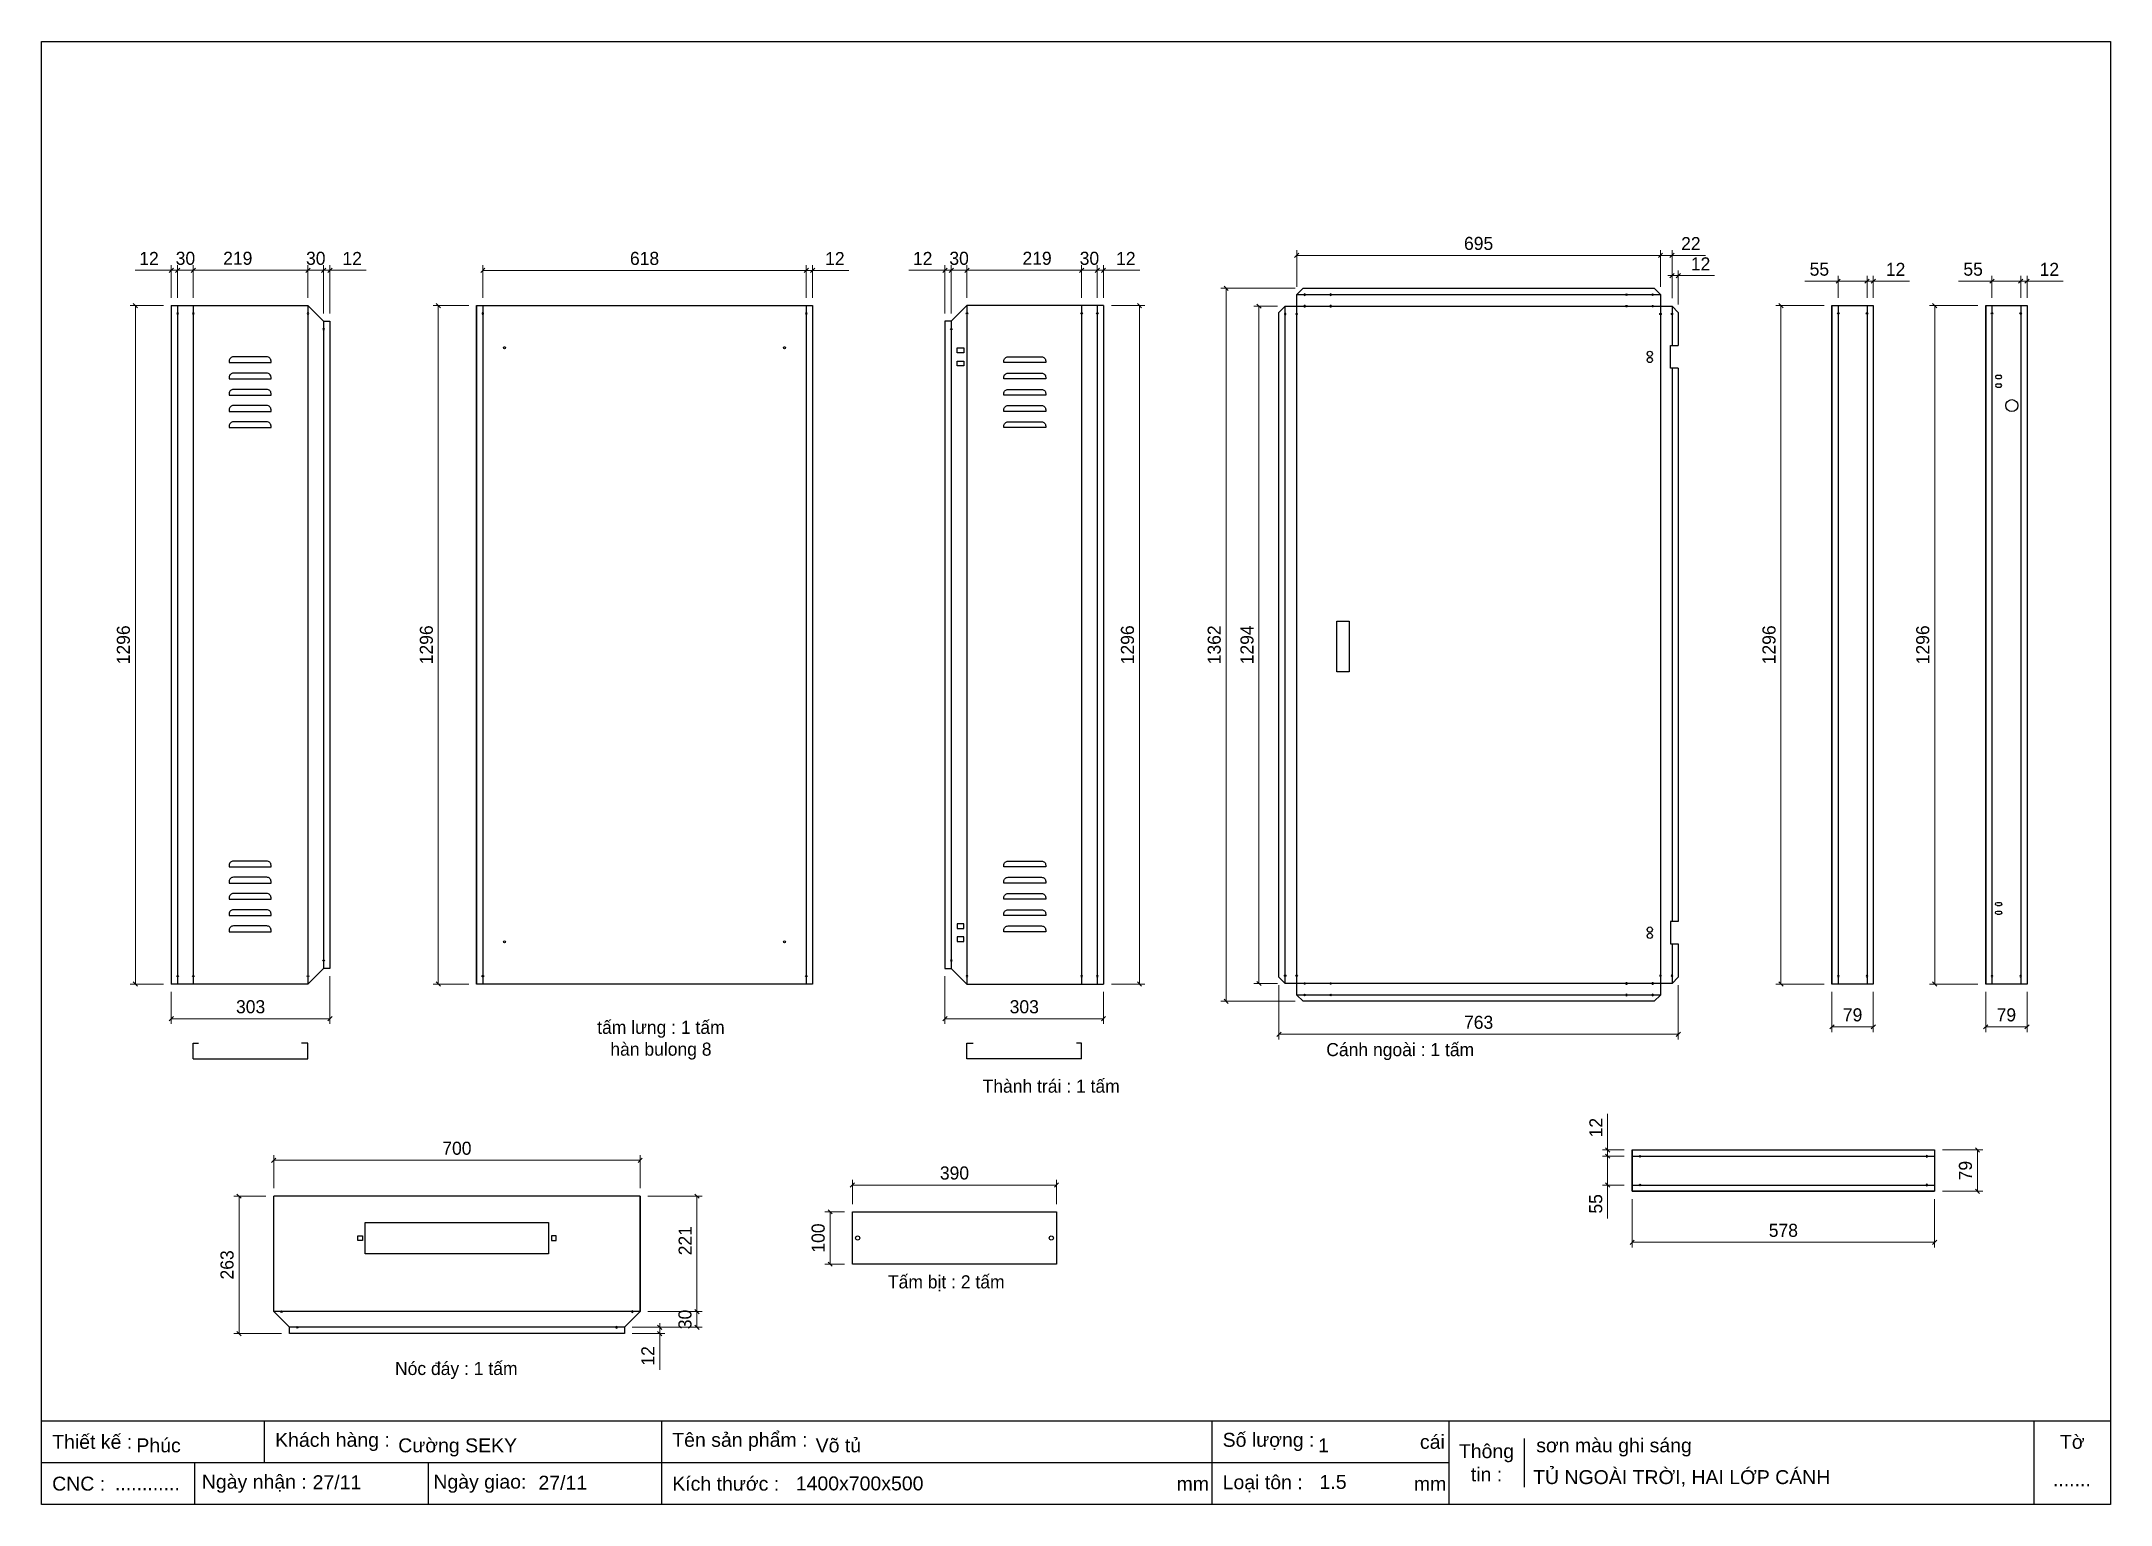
# Model space of a CAD drawing. Header units: millimetres. Extents: x 0 to 3953, y 0 to 2795.
import ezdxf

# ---------------------------------------------------------------- set-up
doc = ezdxf.new("R2010")
doc.units = ezdxf.units.MM
doc.layers.add('CNC', color=7, linetype='Continuous')
doc.layers.add('DIM', color=253, linetype='Continuous')
doc.styles.add('Arial', font='arial.ttf')
doc.dimstyles.new('Dim-25', dxfattribs={"dimtxt": 25, "dimasz": 8, "dimexe": 10, "dimexo": 15, "dimgap": 10, "dimtad": 1, "dimdec": 0, "dimtxsty": 'Standard', "dimblk": 'OBLIQUE', "dimcen": 10, "dimclrd": 5, "dimclre": 5, "dimclrt": 3, "dimazin": 3, "dimtfac": 1, "dimtdec": 0, "dimtmove": 0, "dimatfit": 3, "dimldrblk": 'OBLIQUE', "dimlwd": 9, "dimlwe": 9})

msp = doc.modelspace()

# ---------------------------------------------------------------- texts
at = {"color": 2, "char_height": 25, "attachment_point": 5}
for s, insert, width in [('tấm lưng : 1 tấm \\Phàn bulong 8', (1183.6, 887.1), 1072), ('Cánh ngoài : 1 tấm', (2595.9, 865.4), 1270), ('Thành trái : 1 tấm', (1929.1, 799.2), 921), ('Tấm bịt : 2 tấm', (1728.7, 422.8), 921), ('Nóc đáy : 1 tấm', (792.6, 256.3), 922)]:
    msp.add_mtext(s, dxfattribs=dict(at, insert=insert, width=width))

# ---------------------------------------------------------------- blocks, each defined once
blk = doc.blocks.new('*D1')
at = {"color": 0, "linetype": 'ByBlock', "lineweight": -2}
for p, q in [((294.2, 2361.8), (286.2, 2353.8)), ((505.2, 2353.8), (513.2, 2361.8))]:
    blk.add_line(p, q, dxfattribs=at)
at = {"layer": 'Defpoints', "color": 0, "transparency": 16777216}
for p in [(509.2, 2357.8), (290.2, 2290.4), (509.2, 2290.4)]:
    blk.add_point(p, dxfattribs=at)
at = {"layer": 'DIM', "color": 5, "lineweight": 9, "transparency": 16777216}
for p, q in [((290.2, 2305.4), (290.2, 2367.8)), ((290.2, 2357.8), (509.2, 2357.8)), ((509.2, 2305.4), (509.2, 2367.8))]:
    blk.add_line(p, q, dxfattribs=at)
at = {"layer": 'DIM', "color": 3, "transparency": 16777216, "insert": (375.2, 2380.6), "char_height": 25, "attachment_point": 5}
blk.add_mtext('219', dxfattribs=at)
blk = doc.blocks.new('_Oblique')
at = {"color": 0, "linetype": 'ByBlock', "lineweight": -2}
blk.add_line((-0.5, -0.5), (0.5, 0.5), dxfattribs=at)
blk = doc.blocks.new('*D2')
at = {"color": 0, "linetype": 'ByBlock', "lineweight": -2}
for p, q in [((513.2, 2361.8), (505.2, 2353.8)), ((535.2, 2353.8), (543.2, 2361.8))]:
    blk.add_line(p, q, dxfattribs=at)
at = {"layer": 'Defpoints', "color": 0, "transparency": 16777216}
for p in [(539.2, 2357.8), (509.2, 2290.4), (539.2, 2260.4)]:
    blk.add_point(p, dxfattribs=at)
at = {"layer": 'DIM', "color": 5, "lineweight": 9, "transparency": 16777216}
for p, q in [((509.2, 2305.4), (509.2, 2367.8)), ((509.2, 2357.8), (539.2, 2357.8)), ((539.2, 2275.4), (539.2, 2367.8))]:
    blk.add_line(p, q, dxfattribs=at)
at = {"layer": 'DIM', "color": 3, "transparency": 16777216, "insert": (524.2, 2380.6), "char_height": 25, "attachment_point": 5}
blk.add_mtext('30', dxfattribs=at)
blk = doc.blocks.new('*D3')
at = {"color": 0, "linetype": 'ByBlock', "lineweight": -2}
for p, q in [((535.2, 2353.8), (543.2, 2361.8)), ((555.2, 2361.8), (547.2, 2353.8))]:
    blk.add_line(p, q, dxfattribs=at)
at = {"layer": 'Defpoints', "color": 0, "transparency": 16777216}
for p in [(551.2, 2357.8), (539.2, 2260.4), (551.2, 2260.4)]:
    blk.add_point(p, dxfattribs=at)
at = {"layer": 'DIM', "color": 5, "lineweight": 9, "transparency": 16777216}
for p, q in [((539.2, 2357.8), (531.2, 2357.8)), ((539.2, 2275.4), (539.2, 2367.8)), ((539.2, 2357.8), (551.2, 2357.8)), ((551.2, 2275.4), (551.2, 2367.8)), ((551.2, 2357.8), (620.4, 2357.8))]:
    blk.add_line(p, q, dxfattribs=at)
at = {"layer": 'DIM', "color": 3, "transparency": 16777216, "insert": (593.8, 2380.4), "char_height": 25, "attachment_point": 5}
blk.add_mtext('12', dxfattribs=at)
blk = doc.blocks.new('*D4')
at = {"color": 0, "linetype": 'ByBlock', "lineweight": -2}
for p, q in [((252.2, 932.2), (244.2, 924.2)), ((547.2, 924.2), (555.2, 932.2))]:
    blk.add_line(p, q, dxfattribs=at)
at = {"layer": 'Defpoints', "color": 0, "transparency": 16777216}
for p in [(248.2, 994.4), (551.2, 1024.4), (551.2, 928.2)]:
    blk.add_point(p, dxfattribs=at)
at = {"layer": 'DIM', "color": 5, "lineweight": 9, "transparency": 16777216}
for p, q in [((551.2, 1009.4), (551.2, 918.2)), ((248.2, 979.4), (248.2, 918.2)), ((248.2, 928.2), (551.2, 928.2))]:
    blk.add_line(p, q, dxfattribs=at)
at = {"layer": 'DIM', "color": 3, "transparency": 16777216, "insert": (399.7, 950.9), "char_height": 25, "attachment_point": 5}
blk.add_mtext('303', dxfattribs=at)
blk = doc.blocks.new('*D5')
at = {"color": 0, "linetype": 'ByBlock', "lineweight": -2}
for p, q in [((264.2, 2361.8), (256.2, 2353.8)), ((286.2, 2353.8), (294.2, 2361.8))]:
    blk.add_line(p, q, dxfattribs=at)
at = {"layer": 'Defpoints', "color": 0, "transparency": 16777216}
for p in [(260.2, 2357.8), (260.2, 2290.4), (290.2, 2290.4)]:
    blk.add_point(p, dxfattribs=at)
at = {"layer": 'DIM', "color": 5, "lineweight": 9, "transparency": 16777216}
for p, q in [((260.2, 2305.4), (260.2, 2367.8)), ((290.2, 2357.8), (260.2, 2357.8)), ((290.2, 2305.4), (290.2, 2367.8))]:
    blk.add_line(p, q, dxfattribs=at)
at = {"layer": 'DIM', "color": 3, "transparency": 16777216, "insert": (275.2, 2380.6), "char_height": 25, "attachment_point": 5}
blk.add_mtext('30', dxfattribs=at)
blk = doc.blocks.new('*D6')
at = {"color": 0, "linetype": 'ByBlock', "lineweight": -2}
for p, q in [((244.2, 2353.8), (252.2, 2361.8)), ((264.2, 2361.8), (256.2, 2353.8))]:
    blk.add_line(p, q, dxfattribs=at)
at = {"layer": 'Defpoints', "color": 0, "transparency": 16777216}
for p in [(248.2, 2357.8), (248.2, 2290.4), (260.2, 2290.4)]:
    blk.add_point(p, dxfattribs=at)
at = {"layer": 'DIM', "color": 5, "lineweight": 9, "transparency": 16777216}
for p, q in [((248.2, 2357.8), (179, 2357.8)), ((248.2, 2305.4), (248.2, 2367.8)), ((260.2, 2357.8), (248.2, 2357.8)), ((260.2, 2305.4), (260.2, 2367.8)), ((260.2, 2357.8), (268.2, 2357.8))]:
    blk.add_line(p, q, dxfattribs=at)
at = {"layer": 'DIM', "color": 3, "transparency": 16777216, "insert": (205.6, 2380.4), "char_height": 25, "attachment_point": 5}
blk.add_mtext('12', dxfattribs=at)
blk = doc.blocks.new('f3daunguoc')
at = {"layer": 'CNC', "color": 2, "lineweight": -3}
blk.add_circle((0, 0), 1.5, dxfattribs=at)
blk = doc.blocks.new('*D7')
at = {"color": 0, "linetype": 'ByBlock', "lineweight": -2}
for p, q in [((183.6, 2286.4), (175.6, 2294.4)), ((175.6, 998.4), (183.6, 990.4))]:
    blk.add_line(p, q, dxfattribs=at)
at = {"layer": 'Defpoints', "color": 0, "ltscale": 3, "transparency": 16777216}
for p in [(248.2, 2290.4), (179.6, 994.4), (248.2, 994.4)]:
    blk.add_point(p, dxfattribs=at)
at = {"layer": 'DIM', "color": 5, "lineweight": 9, "ltscale": 3, "transparency": 16777216}
for p, q in [((233.2, 2290.4), (169.6, 2290.4)), ((179.6, 2290.4), (179.6, 994.4)), ((233.2, 994.4), (169.6, 994.4))]:
    blk.add_line(p, q, dxfattribs=at)
at = {"layer": 'DIM', "color": 3, "ltscale": 3, "transparency": 16777216, "insert": (156.8, 1642.4), "char_height": 25, "attachment_point": 5, "rotation": 90}
blk.add_mtext('1296', dxfattribs=at)
blk = doc.blocks.new('*D8')
at = {"color": 0, "linetype": 'ByBlock', "lineweight": -2}
for p, q in [((847.3, 2361.6), (839.3, 2353.6)), ((1457.3, 2353.6), (1465.3, 2361.6))]:
    blk.add_line(p, q, dxfattribs=at)
at = {"layer": 'Defpoints', "color": 0, "ltscale": 3, "transparency": 16777216}
for p in [(1461.3, 2357.6), (843.3, 2290.4), (1461.3, 2290.4)]:
    blk.add_point(p, dxfattribs=at)
at = {"layer": 'DIM', "color": 5, "lineweight": 9, "ltscale": 3, "transparency": 16777216}
for p, q in [((843.3, 2305.4), (843.3, 2367.6)), ((843.3, 2357.6), (1461.3, 2357.6)), ((1461.3, 2305.4), (1461.3, 2367.6))]:
    blk.add_line(p, q, dxfattribs=at)
at = {"layer": 'DIM', "color": 3, "ltscale": 3, "transparency": 16777216, "insert": (1152.3, 2380.4), "char_height": 25, "attachment_point": 5}
blk.add_mtext('618', dxfattribs=at)
blk = doc.blocks.new('*D9')
at = {"color": 0, "linetype": 'ByBlock', "lineweight": -2}
for p, q in [((1457.3, 2353.6), (1465.3, 2361.6)), ((1477.3, 2361.6), (1469.3, 2353.6))]:
    blk.add_line(p, q, dxfattribs=at)
at = {"layer": 'Defpoints', "color": 0, "ltscale": 3, "transparency": 16777216}
for p in [(1473.3, 2357.6), (1461.3, 2290.4), (1473.3, 2290.4)]:
    blk.add_point(p, dxfattribs=at)
at = {"layer": 'DIM', "color": 5, "lineweight": 9, "ltscale": 3, "transparency": 16777216}
for p, q in [((1461.3, 2357.6), (1453.3, 2357.6)), ((1461.3, 2305.4), (1461.3, 2367.6)), ((1461.3, 2357.6), (1473.3, 2357.6)), ((1473.3, 2305.4), (1473.3, 2367.6)), ((1473.3, 2357.6), (1542.5, 2357.6))]:
    blk.add_line(p, q, dxfattribs=at)
at = {"layer": 'DIM', "color": 3, "ltscale": 3, "transparency": 16777216, "insert": (1515.9, 2380.2), "char_height": 25, "attachment_point": 5}
blk.add_mtext('12', dxfattribs=at)
blk = doc.blocks.new('*D10')
at = {"color": 0, "linetype": 'ByBlock', "lineweight": -2}
for p, q in [((762.3, 2286.4), (754.3, 2294.4)), ((754.3, 998.4), (762.3, 990.4))]:
    blk.add_line(p, q, dxfattribs=at)
at = {"layer": 'Defpoints', "color": 0, "ltscale": 3, "transparency": 16777216}
for p in [(831.3, 2290.4), (758.3, 994.4), (831.3, 994.4)]:
    blk.add_point(p, dxfattribs=at)
at = {"layer": 'DIM', "color": 5, "lineweight": 9, "ltscale": 3, "transparency": 16777216}
for p, q in [((816.3, 2290.4), (748.3, 2290.4)), ((758.3, 2290.4), (758.3, 994.4)), ((816.3, 994.4), (748.3, 994.4))]:
    blk.add_line(p, q, dxfattribs=at)
at = {"layer": 'DIM', "color": 3, "ltscale": 3, "transparency": 16777216, "insert": (735.6, 1642.4), "char_height": 25, "attachment_point": 5, "rotation": 90}
blk.add_mtext('1296', dxfattribs=at)
blk = doc.blocks.new('*D11')
at = {"color": 0, "linetype": 'ByBlock', "lineweight": -2}
for p, q in [((1772.2, 2361.8), (1764.2, 2353.8)), ((1983.2, 2353.8), (1991.2, 2361.8))]:
    blk.add_line(p, q, dxfattribs=at)
at = {"layer": 'Defpoints', "color": 0, "transparency": 16777216}
for p in [(1768.2, 2357.8), (1768.2, 2290.4), (1987.2, 2290.4)]:
    blk.add_point(p, dxfattribs=at)
at = {"layer": 'DIM', "color": 5, "lineweight": 9, "transparency": 16777216}
for p, q in [((1768.2, 2305.4), (1768.2, 2367.8)), ((1987.2, 2357.8), (1768.2, 2357.8)), ((1987.2, 2305.4), (1987.2, 2367.8))]:
    blk.add_line(p, q, dxfattribs=at)
at = {"layer": 'DIM', "color": 3, "transparency": 16777216, "insert": (1902.2, 2380.6), "char_height": 25, "attachment_point": 5}
blk.add_mtext('219', dxfattribs=at)
blk = doc.blocks.new('*D12')
at = {"color": 0, "linetype": 'ByBlock', "lineweight": -2}
for p, q in [((1742.2, 2361.8), (1734.2, 2353.8)), ((1764.2, 2353.8), (1772.2, 2361.8))]:
    blk.add_line(p, q, dxfattribs=at)
at = {"layer": 'Defpoints', "color": 0, "transparency": 16777216}
for p in [(1738.2, 2357.8), (1738.2, 2260.4), (1768.2, 2290.4)]:
    blk.add_point(p, dxfattribs=at)
at = {"layer": 'DIM', "color": 5, "lineweight": 9, "transparency": 16777216}
for p, q in [((1738.2, 2275.4), (1738.2, 2367.8)), ((1768.2, 2357.8), (1738.2, 2357.8)), ((1768.2, 2305.4), (1768.2, 2367.8))]:
    blk.add_line(p, q, dxfattribs=at)
at = {"layer": 'DIM', "color": 3, "transparency": 16777216, "insert": (1753.2, 2380.6), "char_height": 25, "attachment_point": 5}
blk.add_mtext('30', dxfattribs=at)
blk = doc.blocks.new('*D13')
at = {"color": 0, "linetype": 'ByBlock', "lineweight": -2}
for p, q in [((1722.2, 2353.8), (1730.2, 2361.8)), ((1742.2, 2361.8), (1734.2, 2353.8))]:
    blk.add_line(p, q, dxfattribs=at)
at = {"layer": 'Defpoints', "color": 0, "transparency": 16777216}
for p in [(1726.2, 2357.8), (1726.2, 2260.4), (1738.2, 2260.4)]:
    blk.add_point(p, dxfattribs=at)
at = {"layer": 'DIM', "color": 5, "lineweight": 9, "transparency": 16777216}
for p, q in [((1726.2, 2357.8), (1657, 2357.8)), ((1726.2, 2275.4), (1726.2, 2367.8)), ((1738.2, 2357.8), (1726.2, 2357.8)), ((1738.2, 2275.4), (1738.2, 2367.8)), ((1738.2, 2357.8), (1746.2, 2357.8))]:
    blk.add_line(p, q, dxfattribs=at)
at = {"layer": 'DIM', "color": 3, "transparency": 16777216, "insert": (1683.6, 2380.4), "char_height": 25, "attachment_point": 5}
blk.add_mtext('12', dxfattribs=at)
blk = doc.blocks.new('*D14')
at = {"color": 0, "linetype": 'ByBlock', "lineweight": -2}
for p, q in [((1730.2, 932.2), (1722.2, 924.2)), ((2025.2, 924.2), (2033.2, 932.2))]:
    blk.add_line(p, q, dxfattribs=at)
at = {"layer": 'Defpoints', "color": 0, "transparency": 16777216}
for p in [(1726.2, 1024.4), (2029.2, 994.4), (1726.2, 928.2)]:
    blk.add_point(p, dxfattribs=at)
at = {"layer": 'DIM', "color": 5, "lineweight": 9, "transparency": 16777216}
for p, q in [((1726.2, 1009.4), (1726.2, 918.2)), ((2029.2, 979.4), (2029.2, 918.2)), ((2029.2, 928.2), (1726.2, 928.2))]:
    blk.add_line(p, q, dxfattribs=at)
at = {"layer": 'DIM', "color": 3, "transparency": 16777216, "insert": (1877.7, 950.9), "char_height": 25, "attachment_point": 5}
blk.add_mtext('303', dxfattribs=at)
blk = doc.blocks.new('*D15')
at = {"color": 0, "linetype": 'ByBlock', "lineweight": -2}
for p, q in [((1991.2, 2361.8), (1983.2, 2353.8)), ((2013.2, 2353.8), (2021.2, 2361.8))]:
    blk.add_line(p, q, dxfattribs=at)
at = {"layer": 'Defpoints', "color": 0, "transparency": 16777216}
for p in [(2017.2, 2357.8), (1987.2, 2290.4), (2017.2, 2290.4)]:
    blk.add_point(p, dxfattribs=at)
at = {"layer": 'DIM', "color": 5, "lineweight": 9, "transparency": 16777216}
for p, q in [((1987.2, 2305.4), (1987.2, 2367.8)), ((1987.2, 2357.8), (2017.2, 2357.8)), ((2017.2, 2305.4), (2017.2, 2367.8))]:
    blk.add_line(p, q, dxfattribs=at)
at = {"layer": 'DIM', "color": 3, "transparency": 16777216, "insert": (2002.2, 2380.6), "char_height": 25, "attachment_point": 5}
blk.add_mtext('30', dxfattribs=at)
blk = doc.blocks.new('*D16')
at = {"color": 0, "linetype": 'ByBlock', "lineweight": -2}
for p, q in [((2013.2, 2353.8), (2021.2, 2361.8)), ((2033.2, 2361.8), (2025.2, 2353.8))]:
    blk.add_line(p, q, dxfattribs=at)
at = {"layer": 'Defpoints', "color": 0, "transparency": 16777216}
for p in [(2029.2, 2357.8), (2017.2, 2290.4), (2029.2, 2290.4)]:
    blk.add_point(p, dxfattribs=at)
at = {"layer": 'DIM', "color": 5, "lineweight": 9, "transparency": 16777216}
for p, q in [((2017.2, 2357.8), (2009.2, 2357.8)), ((2017.2, 2305.4), (2017.2, 2367.8)), ((2017.2, 2357.8), (2029.2, 2357.8)), ((2029.2, 2305.4), (2029.2, 2367.8)), ((2029.2, 2357.8), (2098.4, 2357.8))]:
    blk.add_line(p, q, dxfattribs=at)
at = {"layer": 'DIM', "color": 3, "transparency": 16777216, "insert": (2071.8, 2380.4), "char_height": 25, "attachment_point": 5}
blk.add_mtext('12', dxfattribs=at)
blk = doc.blocks.new('*D17')
at = {"color": 0, "linetype": 'ByBlock', "lineweight": -2}
for p, q in [((2101.8, 2286.4), (2093.8, 2294.4)), ((2093.8, 998.4), (2101.8, 990.4))]:
    blk.add_line(p, q, dxfattribs=at)
at = {"layer": 'Defpoints', "color": 0, "ltscale": 3, "transparency": 16777216}
for p in [(2029.2, 2290.4), (2029.2, 994.4), (2097.8, 994.4)]:
    blk.add_point(p, dxfattribs=at)
at = {"layer": 'DIM', "color": 5, "lineweight": 9, "ltscale": 3, "transparency": 16777216}
for p, q in [((2044.2, 2290.4), (2107.8, 2290.4)), ((2097.8, 2290.4), (2097.8, 994.4)), ((2044.2, 994.4), (2107.8, 994.4))]:
    blk.add_line(p, q, dxfattribs=at)
at = {"layer": 'DIM', "color": 3, "ltscale": 3, "transparency": 16777216, "insert": (2075, 1642.4), "char_height": 25, "attachment_point": 5, "rotation": 90}
blk.add_mtext('1296', dxfattribs=at)
blk = doc.blocks.new('KHUNG CHUẨN')
at = {"color": 7}
for p, q in [((19889.2, -28535.2), (16919.2, -28535.2)), ((17239.2, -28535.2), (17239.2, -28595.2)), ((17809.2, -28535.2), (17809.2, -28655.2)), ((18599.2, -28535.2), (18599.2, -28655.2)), ((18939.2, -28535.2), (18939.2, -28655.2)), ((19779.2, -28535.2), (19779.2, -28655.2)), ((19047.6, -28560.2), (19047.6, -28630.2)), ((18939.2, -28595.2), (16919.2, -28595.2)), ((17139.2, -28595.2), (17139.2, -28655.2)), ((17474.2, -28595.2), (17474.2, -28655.2))]:
    blk.add_line(p, q, dxfattribs=at)
blk.add_lwpolyline([(16919.2, -26555.2), (19889.2, -26555.2), (19889.2, -28655.2), (16919.2, -28655.2)], close=True, dxfattribs=at)
at = {"color": 2, "char_height": 20, "style": 'Arial'}
for s, insert, width, attachment_point in [('  Thiết kế :', (16919.2, -28565.2), 917.634, 4), ('  Khách hàng :', (17239.2, -28565.2), 917.634, 4), ('  Tên sản phẩm :', (17809.2, -28565.2), 917.634, 4), ('  Số lượng :', (18599.2, -28565.2), 917.634, 4), ('cái', (18897.9, -28565.2), 63.517, 4), ('Thông\\Ptin :', (18993.4, -28595.2), 108.311, 5), ('Tờ', (19834.2, -28565.2), 110, 5), ('  CNC :', (16919.2, -28625.2), 917.634, 4), ('  Ngày nhận :', (17134, -28625.2), 556.651, 4), ('  Ngày giao:', (17466.3, -28625.2), 556.651, 4), ('  Kích thước :', (17809.2, -28625.2), 917.634, 4), ('mm', (18548.6, -28625.2), 73.831, 4), ('  Loại tôn :', (18599.2, -28625.2), 917.634, 4), ('mm', (18889.2, -28625.2), 917.634, 4)]:
    blk.add_mtext(s, dxfattribs=dict(at, insert=insert, width=width, attachment_point=attachment_point))
at = {"color": 3, "style": 'Arial'}
for tag, p in [('#01', (17055.6, -28580.1)), ('#02', (17431.4, -28580.1)), ('#03', (18030.6, -28580.1)), ('#08', (18751.7, -28580.1)), ('#10', (19064.8, -28580.1)), ('#04', (17024.8, -28634.6)), ('#05', (17308.5, -28633)), ('#06', (17632.7, -28633.7)), ('#07', (18002, -28634.7)), ('#09', (18753.8, -28632.6)), ('#11', (19060.3, -28625.7)), ('#12', (19806.5, -28628.9))]:
    blk.add_attdef(tag, p, '', height=20, dxfattribs=at)
blk = doc.blocks.new('*D18')
at = {"color": 0, "linetype": 'ByBlock', "lineweight": -2}
for p, q in [((3111.2, 2343.6), (3119.2, 2351.6)), ((3131.2, 2351.6), (3123.2, 2343.6))]:
    blk.add_line(p, q, dxfattribs=at)
at = {"layer": 'Defpoints', "color": 0, "transparency": 16777216}
for p in [(3127.2, 2347.6), (3115.2, 2289.4), (3127.2, 2277.4)]:
    blk.add_point(p, dxfattribs=at)
at = {"layer": 'DIM', "color": 5, "lineweight": 9, "transparency": 16777216}
for p, q in [((3115.2, 2347.6), (3107.2, 2347.6)), ((3115.2, 2304.4), (3115.2, 2357.6)), ((3115.2, 2347.6), (3127.2, 2347.6)), ((3127.2, 2292.4), (3127.2, 2357.6)), ((3127.2, 2347.6), (3196.4, 2347.6))]:
    blk.add_line(p, q, dxfattribs=at)
at = {"layer": 'DIM', "color": 3, "transparency": 16777216, "insert": (3169.8, 2370.1), "char_height": 25, "attachment_point": 5}
blk.add_mtext('12', dxfattribs=at)
blk = doc.blocks.new('*D19')
at = {"color": 0, "linetype": 'ByBlock', "lineweight": -2}
for p, q in [((3097.2, 2390.3), (3089.2, 2382.3)), ((3111.2, 2382.3), (3119.2, 2390.3))]:
    blk.add_line(p, q, dxfattribs=at)
at = {"layer": 'Defpoints', "color": 0, "transparency": 16777216}
for p in [(3115.2, 2386.3), (3093.2, 2311.4), (3115.2, 2289.4)]:
    blk.add_point(p, dxfattribs=at)
at = {"layer": 'DIM', "color": 5, "lineweight": 9, "transparency": 16777216}
for p, q in [((3093.2, 2326.4), (3093.2, 2396.3)), ((3093.2, 2386.3), (3115.2, 2386.3)), ((3115.2, 2304.4), (3115.2, 2396.3)), ((3115.2, 2386.3), (3179.2, 2386.3))]:
    blk.add_line(p, q, dxfattribs=at)
at = {"layer": 'DIM', "color": 3, "transparency": 16777216, "insert": (3151.2, 2408.8), "char_height": 25, "attachment_point": 5}
blk.add_mtext('22', dxfattribs=at)
blk = doc.blocks.new('*D20')
at = {"color": 0, "linetype": 'ByBlock', "lineweight": -2}
for p, q in [((2402.2, 2390.3), (2394.2, 2382.3)), ((3089.2, 2382.3), (3097.2, 2390.3))]:
    blk.add_line(p, q, dxfattribs=at)
at = {"layer": 'Defpoints', "color": 0, "transparency": 16777216}
for p in [(2398.2, 2386.3), (2398.2, 2311.4), (3093.2, 2311.4)]:
    blk.add_point(p, dxfattribs=at)
at = {"layer": 'DIM', "color": 5, "lineweight": 9, "transparency": 16777216}
for p, q in [((2398.2, 2326.4), (2398.2, 2396.3)), ((3093.2, 2386.3), (2398.2, 2386.3)), ((3093.2, 2326.4), (3093.2, 2396.3))]:
    blk.add_line(p, q, dxfattribs=at)
at = {"layer": 'DIM', "color": 3, "transparency": 16777216, "insert": (2745.7, 2409), "char_height": 25, "attachment_point": 5}
blk.add_mtext('695', dxfattribs=at)
blk = doc.blocks.new('*D21')
at = {"color": 0, "linetype": 'ByBlock', "lineweight": -2}
for p, q in [((2267.5, 2319.4), (2259.5, 2327.4)), ((2259.5, 965.4), (2267.5, 957.4))]:
    blk.add_line(p, q, dxfattribs=at)
at = {"layer": 'Defpoints', "color": 0, "transparency": 16777216}
for p in [(2410.3, 2323.4), (2263.5, 961.4), (2410.4, 961.4)]:
    blk.add_point(p, dxfattribs=at)
at = {"layer": 'DIM', "color": 5, "lineweight": 9, "transparency": 16777216}
for p, q in [((2395.3, 2323.4), (2253.5, 2323.4)), ((2263.5, 2323.4), (2263.5, 961.4)), ((2395.4, 961.4), (2253.5, 961.4))]:
    blk.add_line(p, q, dxfattribs=at)
at = {"layer": 'DIM', "color": 3, "transparency": 16777216, "insert": (2240.7, 1642.4), "char_height": 25, "attachment_point": 5, "rotation": 90}
blk.add_mtext('1362', dxfattribs=at)
blk = doc.blocks.new('*D22')
at = {"color": 0, "linetype": 'ByBlock', "lineweight": -2}
for p, q in [((2330.1, 2285.4), (2322.1, 2293.4)), ((2322.1, 999.4), (2330.1, 991.4))]:
    blk.add_line(p, q, dxfattribs=at)
at = {"layer": 'Defpoints', "color": 0, "transparency": 16777216}
for p in [(2326.1, 2289.4), (2376.2, 2289.4), (2376.2, 995.4)]:
    blk.add_point(p, dxfattribs=at)
at = {"layer": 'DIM', "color": 5, "lineweight": 9, "transparency": 16777216}
for p, q in [((2361.2, 2289.4), (2316.1, 2289.4)), ((2326.1, 995.4), (2326.1, 2289.4)), ((2361.2, 995.4), (2316.1, 995.4))]:
    blk.add_line(p, q, dxfattribs=at)
at = {"layer": 'DIM', "color": 3, "transparency": 16777216, "insert": (2303.4, 1642.4), "char_height": 25, "attachment_point": 5, "rotation": 90}
blk.add_mtext('1294', dxfattribs=at)
blk = doc.blocks.new('*D23')
at = {"color": 0, "linetype": 'ByBlock', "lineweight": -2}
for p, q in [((2368.2, 902.5), (2360.2, 894.5)), ((3123.2, 894.5), (3131.2, 902.5))]:
    blk.add_line(p, q, dxfattribs=at)
at = {"layer": 'Defpoints', "color": 0, "transparency": 16777216}
for p in [(2364.2, 1007.4), (3127.2, 1007.4), (3127.2, 898.5)]:
    blk.add_point(p, dxfattribs=at)
at = {"layer": 'DIM', "color": 5, "lineweight": 9, "transparency": 16777216}
for p, q in [((2364.2, 992.4), (2364.2, 888.5)), ((3127.2, 992.4), (3127.2, 888.5)), ((2364.2, 898.5), (3127.2, 898.5))]:
    blk.add_line(p, q, dxfattribs=at)
at = {"layer": 'DIM', "color": 3, "transparency": 16777216, "insert": (2745.7, 921.2), "char_height": 25, "attachment_point": 5}
blk.add_mtext('763', dxfattribs=at)
blk = doc.blocks.new('*D24')
at = {"color": 0, "linetype": 'ByBlock', "lineweight": -2}
for p, q in [((1256.4, 585.2), (1248.4, 593.2)), ((1248.4, 372.7), (1256.4, 364.7))]:
    blk.add_line(p, q, dxfattribs=at)
at = {"layer": 'Defpoints', "color": 0, "transparency": 16777216}
for p in [(1143.8, 589.2), (1143.8, 368.7), (1252.4, 368.7)]:
    blk.add_point(p, dxfattribs=at)
at = {"layer": 'DIM', "color": 5, "lineweight": 9, "transparency": 16777216}
for p, q in [((1158.8, 589.2), (1262.4, 589.2)), ((1252.4, 589.2), (1252.4, 368.7)), ((1158.8, 368.7), (1262.4, 368.7))]:
    blk.add_line(p, q, dxfattribs=at)
at = {"layer": 'DIM', "color": 3, "transparency": 16777216, "insert": (1229.8, 504.2), "char_height": 25, "attachment_point": 5, "rotation": 90}
blk.add_mtext('221', dxfattribs=at)
blk = doc.blocks.new('*D25')
at = {"color": 0, "linetype": 'ByBlock', "lineweight": -2}
for p, q in [((1256.4, 364.7), (1248.4, 372.7)), ((1248.4, 342.7), (1256.4, 334.7))]:
    blk.add_line(p, q, dxfattribs=at)
at = {"layer": 'Defpoints', "color": 0, "transparency": 16777216}
for p in [(1143.8, 368.7), (1113.8, 338.7), (1252.4, 338.7)]:
    blk.add_point(p, dxfattribs=at)
at = {"layer": 'DIM', "color": 5, "lineweight": 9, "transparency": 16777216}
for p, q in [((1158.8, 368.7), (1262.4, 368.7)), ((1252.4, 368.7), (1252.4, 338.7)), ((1128.8, 338.7), (1262.4, 338.7))]:
    blk.add_line(p, q, dxfattribs=at)
at = {"layer": 'DIM', "color": 3, "transparency": 16777216, "insert": (1229.6, 353.7), "char_height": 25, "attachment_point": 5, "rotation": 90}
blk.add_mtext('30', dxfattribs=at)
blk = doc.blocks.new('*D26')
at = {"color": 0, "linetype": 'ByBlock', "lineweight": -2}
for p, q in [((1177.2, 342.7), (1185.2, 334.7)), ((1185.2, 322.7), (1177.2, 330.7))]:
    blk.add_line(p, q, dxfattribs=at)
at = {"layer": 'Defpoints', "color": 0, "transparency": 16777216}
for p in [(1113.8, 338.7), (1113.8, 326.7), (1181.2, 326.7)]:
    blk.add_point(p, dxfattribs=at)
at = {"layer": 'DIM', "color": 5, "lineweight": 9, "transparency": 16777216}
for p, q in [((1128.8, 338.7), (1191.2, 338.7)), ((1128.8, 326.7), (1191.2, 326.7)), ((1181.2, 338.7), (1181.2, 346.7)), ((1181.2, 338.7), (1181.2, 326.7)), ((1181.2, 326.7), (1181.2, 257.5))]:
    blk.add_line(p, q, dxfattribs=at)
at = {"layer": 'DIM', "color": 3, "transparency": 16777216, "insert": (1158.6, 284.1), "char_height": 25, "attachment_point": 5, "rotation": 90}
blk.add_mtext('12', dxfattribs=at)
blk = doc.blocks.new('*D27')
at = {"color": 0, "linetype": 'ByBlock', "lineweight": -2}
for p, q in [((381.6, 585.2), (373.6, 593.2)), ((373.6, 330.7), (381.6, 322.7))]:
    blk.add_line(p, q, dxfattribs=at)
at = {"layer": 'Defpoints', "color": 0, "transparency": 16777216}
for p in [(443.8, 589.2), (377.6, 326.7), (473.8, 326.7)]:
    blk.add_point(p, dxfattribs=at)
at = {"layer": 'DIM', "color": 5, "lineweight": 9, "transparency": 16777216}
for p, q in [((428.8, 589.2), (367.6, 589.2)), ((377.6, 589.2), (377.6, 326.7)), ((458.8, 326.7), (367.6, 326.7))]:
    blk.add_line(p, q, dxfattribs=at)
at = {"layer": 'DIM', "color": 3, "transparency": 16777216, "insert": (354.8, 457.9), "char_height": 25, "attachment_point": 5, "rotation": 90}
blk.add_mtext('263', dxfattribs=at)
blk = doc.blocks.new('*D28')
at = {"color": 0, "linetype": 'ByBlock', "lineweight": -2}
for p, q in [((447.8, 661.8), (439.8, 653.8)), ((1139.8, 653.8), (1147.8, 661.8))]:
    blk.add_line(p, q, dxfattribs=at)
at = {"layer": 'Defpoints', "color": 0, "ltscale": 3, "transparency": 16777216}
for p in [(443.8, 657.8), (443.8, 589.2), (1143.8, 589.2)]:
    blk.add_point(p, dxfattribs=at)
at = {"layer": 'DIM', "color": 5, "lineweight": 9, "ltscale": 3, "transparency": 16777216}
for p, q in [((443.8, 604.2), (443.8, 667.8)), ((1143.8, 657.8), (443.8, 657.8)), ((1143.8, 604.2), (1143.8, 667.8))]:
    blk.add_line(p, q, dxfattribs=at)
at = {"layer": 'DIM', "color": 3, "ltscale": 3, "transparency": 16777216, "insert": (793.8, 680.6), "char_height": 25, "attachment_point": 5}
blk.add_mtext('700', dxfattribs=at)
blk = doc.blocks.new('*D29')
at = {"color": 0, "linetype": 'ByBlock', "lineweight": -2}
for p, q in [((1553.4, 614.5), (1545.4, 606.5)), ((1935.4, 606.5), (1943.4, 614.5))]:
    blk.add_line(p, q, dxfattribs=at)
at = {"color": 5, "lineweight": 9, "ltscale": 3, "transparency": 16777216}
for p, q in [((1549.4, 574.2), (1549.4, 620.5)), ((1549.4, 610.5), (1939.4, 610.5)), ((1939.4, 574.2), (1939.4, 620.5))]:
    blk.add_line(p, q, dxfattribs=at)
at = {"layer": 'Defpoints', "color": 0, "ltscale": 3, "transparency": 16777216}
for p in [(1939.4, 610.5), (1549.4, 559.2), (1939.4, 559.2)]:
    blk.add_point(p, dxfattribs=at)
at = {"color": 3, "ltscale": 3, "transparency": 16777216, "insert": (1744.4, 633.3), "char_height": 25, "attachment_point": 5}
blk.add_mtext('390', dxfattribs=at)
blk = doc.blocks.new('*D30')
at = {"color": 5, "lineweight": 9, "ltscale": 3, "transparency": 16777216}
for p, q in [((1534.4, 559.2), (1496.9, 559.2)), ((1506.9, 559.2), (1506.9, 459.2)), ((1534.4, 459.2), (1496.9, 459.2))]:
    blk.add_line(p, q, dxfattribs=at)
at = {"color": 0, "linetype": 'ByBlock', "lineweight": -2}
for p, q in [((1510.9, 555.2), (1502.9, 563.2)), ((1502.9, 463.2), (1510.9, 455.2))]:
    blk.add_line(p, q, dxfattribs=at)
at = {"layer": 'Defpoints', "color": 0, "ltscale": 3, "transparency": 16777216}
for p in [(1549.4, 559.2), (1506.9, 459.2), (1549.4, 459.2)]:
    blk.add_point(p, dxfattribs=at)
at = {"color": 3, "ltscale": 3, "transparency": 16777216, "insert": (1484.1, 509.2), "char_height": 25, "attachment_point": 5, "rotation": 90}
blk.add_mtext('100', dxfattribs=at)
blk = doc.blocks.new('*D31')
at = {"color": 5, "lineweight": 9, "ltscale": 3, "transparency": 16777216}
for p, q in [((3487.7, 2337.1), (3479.7, 2337.1)), ((3487.7, 2305.4), (3487.7, 2347.1)), ((3487.7, 2337.1), (3499.7, 2337.1)), ((3499.7, 2305.4), (3499.7, 2347.1)), ((3499.7, 2337.1), (3568.9, 2337.1))]:
    blk.add_line(p, q, dxfattribs=at)
at = {"color": 0, "linetype": 'ByBlock', "lineweight": -2}
for p, q in [((3483.7, 2333.1), (3491.7, 2341.1)), ((3503.7, 2341.1), (3495.7, 2333.1))]:
    blk.add_line(p, q, dxfattribs=at)
at = {"layer": 'Defpoints', "color": 0, "ltscale": 3, "transparency": 16777216}
for p in [(3499.7, 2337.1), (3487.7, 2290.4), (3499.7, 2290.4)]:
    blk.add_point(p, dxfattribs=at)
at = {"color": 3, "ltscale": 3, "transparency": 16777216, "insert": (3542.3, 2359.6), "char_height": 25, "attachment_point": 5}
blk.add_mtext('12', dxfattribs=at)
blk = doc.blocks.new('*D32')
at = {"color": 5, "lineweight": 9, "ltscale": 3, "transparency": 16777216}
for p, q in [((3432.7, 2337.1), (3368.7, 2337.1)), ((3432.7, 2305.4), (3432.7, 2347.1)), ((3487.7, 2337.1), (3432.7, 2337.1)), ((3487.7, 2305.4), (3487.7, 2347.1))]:
    blk.add_line(p, q, dxfattribs=at)
at = {"color": 0, "linetype": 'ByBlock', "lineweight": -2}
for p, q in [((3436.7, 2341.1), (3428.7, 2333.1)), ((3483.7, 2333.1), (3491.7, 2341.1))]:
    blk.add_line(p, q, dxfattribs=at)
at = {"layer": 'Defpoints', "color": 0, "ltscale": 3, "transparency": 16777216}
for p in [(3432.7, 2337.1), (3432.7, 2290.4), (3487.7, 2290.4)]:
    blk.add_point(p, dxfattribs=at)
at = {"color": 3, "ltscale": 3, "transparency": 16777216, "insert": (3396.7, 2359.8), "char_height": 25, "attachment_point": 5}
blk.add_mtext('55', dxfattribs=at)
blk = doc.blocks.new('*D33')
at = {"color": 0, "linetype": 'ByBlock', "lineweight": -2}
for p, q in [((3327.3, 2286.4), (3319.3, 2294.4)), ((3319.3, 998.4), (3327.3, 990.4))]:
    blk.add_line(p, q, dxfattribs=at)
at = {"color": 5, "lineweight": 9, "ltscale": 3, "transparency": 16777216}
for p, q in [((3405.7, 2290.4), (3313.3, 2290.4)), ((3323.3, 2290.4), (3323.3, 994.4)), ((3405.7, 994.4), (3313.3, 994.4))]:
    blk.add_line(p, q, dxfattribs=at)
at = {"layer": 'Defpoints', "color": 0, "ltscale": 3, "transparency": 16777216}
for p in [(3420.7, 2290.4), (3323.3, 994.4), (3420.7, 994.4)]:
    blk.add_point(p, dxfattribs=at)
at = {"color": 3, "ltscale": 3, "transparency": 16777216, "insert": (3300.6, 1642.4), "char_height": 25, "attachment_point": 5, "rotation": 90}
blk.add_mtext('1296', dxfattribs=at)
blk = doc.blocks.new('*D34')
at = {"color": 5, "lineweight": 9, "ltscale": 3, "transparency": 16777216}
for p, q in [((3420.7, 979.4), (3420.7, 902.6)), ((3499.7, 979.4), (3499.7, 902.6)), ((3420.7, 912.6), (3499.7, 912.6))]:
    blk.add_line(p, q, dxfattribs=at)
at = {"color": 0, "linetype": 'ByBlock', "lineweight": -2}
for p, q in [((3424.7, 916.6), (3416.7, 908.6)), ((3495.7, 908.6), (3503.7, 916.6))]:
    blk.add_line(p, q, dxfattribs=at)
at = {"layer": 'Defpoints', "color": 0, "ltscale": 3, "transparency": 16777216}
for p in [(3420.7, 994.4), (3499.7, 994.4), (3499.7, 912.6)]:
    blk.add_point(p, dxfattribs=at)
at = {"color": 3, "ltscale": 3, "transparency": 16777216, "insert": (3460.2, 935.4), "char_height": 25, "attachment_point": 5}
blk.add_mtext('79', dxfattribs=at)
blk = doc.blocks.new('*D35')
at = {"color": 5, "lineweight": 9, "ltscale": 3, "transparency": 16777216}
for p, q in [((3781.4, 2337.1), (3773.4, 2337.1)), ((3781.4, 2305.4), (3781.4, 2347.1)), ((3781.4, 2337.1), (3793.4, 2337.1)), ((3793.4, 2305.4), (3793.4, 2347.1)), ((3793.4, 2337.1), (3862.6, 2337.1))]:
    blk.add_line(p, q, dxfattribs=at)
at = {"color": 0, "linetype": 'ByBlock', "lineweight": -2}
for p, q in [((3777.4, 2333.1), (3785.4, 2341.1)), ((3797.4, 2341.1), (3789.4, 2333.1))]:
    blk.add_line(p, q, dxfattribs=at)
at = {"layer": 'Defpoints', "color": 0, "ltscale": 3, "transparency": 16777216}
for p in [(3793.4, 2337.1), (3781.4, 2290.4), (3793.4, 2290.4)]:
    blk.add_point(p, dxfattribs=at)
at = {"color": 3, "ltscale": 3, "transparency": 16777216, "insert": (3836, 2359.6), "char_height": 25, "attachment_point": 5}
blk.add_mtext('12', dxfattribs=at)
blk = doc.blocks.new('*D36')
at = {"color": 5, "lineweight": 9, "ltscale": 3, "transparency": 16777216}
for p, q in [((3726.4, 2337.1), (3662.4, 2337.1)), ((3726.4, 2305.4), (3726.4, 2347.1)), ((3781.4, 2337.1), (3726.4, 2337.1)), ((3781.4, 2305.4), (3781.4, 2347.1))]:
    blk.add_line(p, q, dxfattribs=at)
at = {"color": 0, "linetype": 'ByBlock', "lineweight": -2}
for p, q in [((3730.4, 2341.1), (3722.4, 2333.1)), ((3777.4, 2333.1), (3785.4, 2341.1))]:
    blk.add_line(p, q, dxfattribs=at)
at = {"layer": 'Defpoints', "color": 0, "ltscale": 3, "transparency": 16777216}
for p in [(3726.4, 2337.1), (3726.4, 2290.4), (3781.4, 2290.4)]:
    blk.add_point(p, dxfattribs=at)
at = {"color": 3, "ltscale": 3, "transparency": 16777216, "insert": (3690.4, 2359.8), "char_height": 25, "attachment_point": 5}
blk.add_mtext('55', dxfattribs=at)
blk = doc.blocks.new('*D37')
at = {"color": 0, "linetype": 'ByBlock', "lineweight": -2}
for p, q in [((3621, 2286.4), (3613, 2294.4)), ((3613, 998.4), (3621, 990.4))]:
    blk.add_line(p, q, dxfattribs=at)
at = {"color": 5, "lineweight": 9, "ltscale": 3, "transparency": 16777216}
for p, q in [((3699.4, 2290.4), (3607, 2290.4)), ((3617, 2290.4), (3617, 994.4)), ((3699.4, 994.4), (3607, 994.4))]:
    blk.add_line(p, q, dxfattribs=at)
at = {"layer": 'Defpoints', "color": 0, "ltscale": 3, "transparency": 16777216}
for p in [(3714.4, 2290.4), (3617, 994.4), (3714.4, 994.4)]:
    blk.add_point(p, dxfattribs=at)
at = {"color": 3, "ltscale": 3, "transparency": 16777216, "insert": (3594.3, 1642.4), "char_height": 25, "attachment_point": 5, "rotation": 90}
blk.add_mtext('1296', dxfattribs=at)
blk = doc.blocks.new('*D38')
at = {"color": 5, "lineweight": 9, "ltscale": 3, "transparency": 16777216}
for p, q in [((3714.4, 979.4), (3714.4, 902.6)), ((3793.4, 979.4), (3793.4, 902.6)), ((3714.4, 912.6), (3793.4, 912.6))]:
    blk.add_line(p, q, dxfattribs=at)
at = {"color": 0, "linetype": 'ByBlock', "lineweight": -2}
for p, q in [((3718.4, 916.6), (3710.4, 908.6)), ((3789.4, 908.6), (3797.4, 916.6))]:
    blk.add_line(p, q, dxfattribs=at)
at = {"layer": 'Defpoints', "color": 0, "ltscale": 3, "transparency": 16777216}
for p in [(3714.4, 994.4), (3793.4, 994.4), (3793.4, 912.6)]:
    blk.add_point(p, dxfattribs=at)
at = {"color": 3, "ltscale": 3, "transparency": 16777216, "insert": (3753.9, 935.4), "char_height": 25, "attachment_point": 5}
blk.add_mtext('79', dxfattribs=at)
blk = doc.blocks.new('ovan6x9')
at = {"color": 2}
for p, q in [((2, 6), (8, 6)), ((2, 0), (8, 0))]:
    blk.add_line(p, q, dxfattribs=at)
for centre, start, end in [((2, 3), 90, 270), ((8, 3), 270, 90)]:
    blk.add_arc(centre, 3, start, end, dxfattribs=at)
blk = doc.blocks.new('*D39')
at = {"color": 5, "lineweight": 9, "ltscale": 3, "transparency": 16777216}
for p, q in [((2992.2, 677.5), (2992.2, 746.7)), ((3023.9, 677.5), (2982.2, 677.5)), ((2992.2, 665.5), (2992.2, 677.5)), ((3023.9, 665.5), (2982.2, 665.5)), ((2992.2, 665.5), (2992.2, 657.5))]:
    blk.add_line(p, q, dxfattribs=at)
at = {"color": 0, "linetype": 'ByBlock', "lineweight": -2}
for p, q in [((2988.2, 681.5), (2996.2, 673.5)), ((2996.2, 661.5), (2988.2, 669.5))]:
    blk.add_line(p, q, dxfattribs=at)
at = {"layer": 'Defpoints', "color": 0, "ltscale": 3, "transparency": 16777216}
for p in [(2992.2, 677.5), (3038.9, 677.5), (3038.9, 665.5)]:
    blk.add_point(p, dxfattribs=at)
at = {"color": 3, "ltscale": 3, "transparency": 16777216, "insert": (2969.7, 720.1), "char_height": 25, "attachment_point": 5, "rotation": 90}
blk.add_mtext('12', dxfattribs=at)
blk = doc.blocks.new('*D40')
at = {"color": 5, "lineweight": 9, "ltscale": 3, "transparency": 16777216}
for p, q in [((3023.9, 665.5), (2982.2, 665.5)), ((2992.2, 665.5), (2992.2, 610.5)), ((3023.9, 610.5), (2982.2, 610.5)), ((2992.2, 610.5), (2992.2, 546.5))]:
    blk.add_line(p, q, dxfattribs=at)
at = {"color": 0, "linetype": 'ByBlock', "lineweight": -2}
for p, q in [((2996.2, 661.5), (2988.2, 669.5)), ((2988.2, 614.5), (2996.2, 606.5))]:
    blk.add_line(p, q, dxfattribs=at)
at = {"layer": 'Defpoints', "color": 0, "ltscale": 3, "transparency": 16777216}
for p in [(3038.9, 665.5), (2992.2, 610.5), (3038.9, 610.5)]:
    blk.add_point(p, dxfattribs=at)
at = {"color": 3, "ltscale": 3, "transparency": 16777216, "insert": (2969.5, 574.5), "char_height": 25, "attachment_point": 5, "rotation": 90}
blk.add_mtext('55', dxfattribs=at)
blk = doc.blocks.new('*D41')
at = {"color": 5, "lineweight": 9, "ltscale": 3, "transparency": 16777216}
for p, q in [((3038.9, 583.5), (3038.9, 491.1)), ((3616.9, 583.5), (3616.9, 491.1)), ((3038.9, 501.1), (3616.9, 501.1))]:
    blk.add_line(p, q, dxfattribs=at)
at = {"color": 0, "linetype": 'ByBlock', "lineweight": -2}
for p, q in [((3042.9, 505.1), (3034.9, 497.1)), ((3612.9, 497.1), (3620.9, 505.1))]:
    blk.add_line(p, q, dxfattribs=at)
at = {"layer": 'Defpoints', "color": 0, "ltscale": 3, "transparency": 16777216}
for p in [(3038.9, 598.5), (3616.9, 598.5), (3616.9, 501.1)]:
    blk.add_point(p, dxfattribs=at)
at = {"color": 3, "ltscale": 3, "transparency": 16777216, "insert": (3327.9, 523.8), "char_height": 25, "attachment_point": 5}
blk.add_mtext('578', dxfattribs=at)
blk = doc.blocks.new('*D42')
at = {"color": 5, "lineweight": 9, "ltscale": 3, "transparency": 16777216}
for p, q in [((3631.9, 677.5), (3708.7, 677.5)), ((3698.7, 598.5), (3698.7, 677.5)), ((3631.9, 598.5), (3708.7, 598.5))]:
    blk.add_line(p, q, dxfattribs=at)
at = {"color": 0, "linetype": 'ByBlock', "lineweight": -2}
for p, q in [((3702.7, 673.5), (3694.7, 681.5)), ((3694.7, 602.5), (3702.7, 594.5))]:
    blk.add_line(p, q, dxfattribs=at)
at = {"layer": 'Defpoints', "color": 0, "ltscale": 3, "transparency": 16777216}
for p in [(3616.9, 677.5), (3698.7, 677.5), (3616.9, 598.5)]:
    blk.add_point(p, dxfattribs=at)
at = {"color": 3, "ltscale": 3, "transparency": 16777216, "insert": (3675.9, 638), "char_height": 25, "attachment_point": 5, "rotation": 90}
blk.add_mtext('79', dxfattribs=at)

# ---------------------------------------------------------------- dimensions: what is measured, and where the dimension line sits
at = {"ltscale": 3}
for base, p1, p2, picture, middle in [((3432.7, 2337.1), (3487.7, 2290.4), (3432.7, 2290.4), '*D32', (3396.7, 2359.8)), ((3499.7, 2337.1), (3487.7, 2290.4), (3499.7, 2290.4), '*D31', (3542.3, 2359.6)), ((3726.4, 2337.1), (3781.4, 2290.4), (3726.4, 2290.4), '*D36', (3690.4, 2359.8)), ((3793.4, 2337.1), (3781.4, 2290.4), (3793.4, 2290.4), '*D35', (3836, 2359.6)), ((3499.7, 912.6), (3420.7, 994.4), (3499.7, 994.4), '*D34', (3460.2, 935.4)), ((3793.4, 912.6), (3714.4, 994.4), (3793.4, 994.4), '*D38', (3753.9, 935.4))]:
    dim = msp.add_linear_dim(base=base, p1=p1, p2=p2, dimstyle='Dim-25', dxfattribs=at)
    dim.commit()
    dim.dimension.update_dxf_attribs({"geometry": picture, "text_midpoint": middle})
for base, p1, p2, angle, picture, middle in [((3323.3, 994.4), (3420.7, 2290.4), (3420.7, 994.4), 90, '*D33', (3300.6, 1642.4)), ((3617, 994.4), (3714.4, 2290.4), (3714.4, 994.4), 90, '*D37', (3594.3, 1642.4)), ((2992.2, 677.5), (3038.9, 665.5), (3038.9, 677.5), 90, '*D39', (2969.7, 720.1)), ((3698.7, 677.5), (3616.9, 598.5), (3616.9, 677.5), 90, '*D42', (3675.9, 638)), ((2992.2, 610.5), (3038.9, 665.5), (3038.9, 610.5), 90, '*D40', (2969.5, 574.5)), ((3616.9, 501.1), (3038.9, 598.5), (3616.9, 598.5), 180, '*D41', (3327.9, 523.8))]:
    dim = msp.add_linear_dim(base=base, p1=p1, p2=p2, angle=angle, dimstyle='Dim-25', dxfattribs=at)
    dim.commit()
    dim.dimension.update_dxf_attribs({"geometry": picture, "text_midpoint": middle})
at = {"color": 2, "ltscale": 3}
dim = msp.add_linear_dim(base=(1939.4, 610.5), p1=(1549.4, 559.2), p2=(1939.4, 559.2), dimstyle='Dim-25', dxfattribs=at)
dim.commit()
dim.dimension.update_dxf_attribs({"geometry": '*D29', "text_midpoint": (1744.4, 633.3)})
dim = msp.add_linear_dim(base=(1506.9, 459.2), p1=(1549.4, 559.2), p2=(1549.4, 459.2), angle=90, dimstyle='Dim-25', dxfattribs=at)
dim.commit()
dim.dimension.update_dxf_attribs({"geometry": '*D30', "text_midpoint": (1484.1, 509.2)})
at = {"layer": 'DIM', "color": 2}
for base, p1, p2, picture, middle in [((2398.2, 2386.3), (3093.2, 2311.4), (2398.2, 2311.4), '*D20', (2745.7, 2409)), ((3115.2, 2386.3), (3093.2, 2311.4), (3115.2, 2289.4), '*D19', (3151.2, 2408.8)), ((3127.2, 2347.6), (3115.2, 2289.4), (3127.2, 2277.4), '*D18', (3169.8, 2370.1)), ((3127.2, 898.5), (2364.2, 1007.4), (3127.2, 1007.4), '*D23', (2745.7, 921.2))]:
    dim = msp.add_linear_dim(base=base, p1=p1, p2=p2, dimstyle='Dim-25', dxfattribs=at)
    dim.commit()
    dim.dimension.update_dxf_attribs({"geometry": picture, "text_midpoint": middle})
at = {"layer": 'DIM', "color": 7}
for base, p1, p2, picture, middle in [((248.2, 2357.8), (260.2, 2290.4), (248.2, 2290.4), '*D6', (205.6, 2380.4)), ((551.2, 2357.8), (539.2, 2260.4), (551.2, 2260.4), '*D3', (593.8, 2380.4)), ((551.2, 928.2), (248.2, 994.4), (551.2, 1024.4), '*D4', (399.7, 950.9))]:
    dim = msp.add_linear_dim(base=base, p1=p1, p2=p2, dimstyle='Dim-25', dxfattribs=at)
    dim.commit()
    dim.dimension.update_dxf_attribs({"geometry": picture, "text_midpoint": middle})
for base, p1, p2, picture, middle in [((260.2, 2357.8), (290.2, 2290.4), (260.2, 2290.4), '*D5', (275.2, 2357.8)), ((509.2, 2357.8), (290.2, 2290.4), (509.2, 2290.4), '*D1', (375.2, 2357.8)), ((539.2, 2357.8), (509.2, 2290.4), (539.2, 2260.4), '*D2', (524.2, 2357.8))]:
    dim = msp.add_linear_dim(base=base, p1=p1, p2=p2, dimstyle='Dim-25', dxfattribs=at)
    dim.commit()
    dim.dimension.update_dxf_attribs({"geometry": picture, "text_midpoint": middle, "dimtype": 160})
at = {"layer": 'DIM', "color": 2, "ltscale": 3}
for base, p1, p2, picture, middle in [((1461.3, 2357.6), (843.3, 2290.4), (1461.3, 2290.4), '*D8', (1152.3, 2380.4)), ((1473.3, 2357.6), (1461.3, 2290.4), (1473.3, 2290.4), '*D9', (1515.9, 2380.2))]:
    dim = msp.add_linear_dim(base=base, p1=p1, p2=p2, dimstyle='Dim-25', dxfattribs=at)
    dim.commit()
    dim.dimension.update_dxf_attribs({"geometry": picture, "text_midpoint": middle})
at = {"layer": 'DIM', "color": 7}
for base, p1, p2, angle, picture, middle in [((1726.2, 2357.8), (1738.2, 2260.4), (1726.2, 2260.4), 180, '*D13', (1683.6, 2380.4)), ((2029.2, 2357.8), (2017.2, 2290.4), (2029.2, 2290.4), 180, '*D16', (2071.8, 2380.4)), ((1726.2, 928.2), (2029.2, 994.4), (1726.2, 1024.4), 180, '*D14', (1877.7, 950.9)), ((377.6019925, 326.6812098), (443.8281115, 589.1812098), (473.8281115, 326.6812098), 270, '*D27', (354.8291412, 457.9312098)), ((1181.2, 326.7), (1113.8, 338.7), (1113.8, 326.7), 270, '*D26', (1158.6, 284.1))]:
    dim = msp.add_linear_dim(base=base, p1=p1, p2=p2, angle=angle, dimstyle='Dim-25', dxfattribs=at)
    dim.commit()
    dim.dimension.update_dxf_attribs({"geometry": picture, "text_midpoint": middle})
for base, p1, p2, angle, picture, middle in [((1738.2, 2357.8), (1768.2, 2290.4), (1738.2, 2260.4), 180, '*D12', (1753.2, 2357.8)), ((1768.2, 2357.8), (1987.2, 2290.4), (1768.2, 2290.4), 180, '*D11', (1902.2, 2357.8)), ((2017.2, 2357.8), (1987.2, 2290.4), (2017.2, 2290.4), 180, '*D15', (2002.2, 2357.8)), ((1252.3768071, 368.6812098), (1143.8281115, 589.1812098), (1143.8281115, 368.6812098), 270, '*D24', (1252.3768071, 504.1812098)), ((1252.4, 338.7), (1143.8, 368.7), (1113.8, 338.7), 270, '*D25', (1252.4, 353.7))]:
    dim = msp.add_linear_dim(base=base, p1=p1, p2=p2, angle=angle, dimstyle='Dim-25', dxfattribs=at)
    dim.commit()
    dim.dimension.update_dxf_attribs({"geometry": picture, "text_midpoint": middle, "dimtype": 160})
at = {"layer": 'DIM', "color": 7, "ltscale": 3}
for base, p1, p2, picture, middle in [((179.6, 994.4), (248.2, 2290.4), (248.2, 994.4), '*D7', (156.8, 1642.4)), ((2097.8, 994.4), (2029.2, 2290.4), (2029.2, 994.4), '*D17', (2075, 1642.4))]:
    dim = msp.add_linear_dim(base=base, p1=p1, p2=p2, angle=90, dimstyle='Dim-25', dxfattribs=at)
    dim.commit()
    dim.dimension.update_dxf_attribs({"geometry": picture, "text_midpoint": middle})
at = {"layer": 'DIM', "color": 2, "ltscale": 3}
dim = msp.add_linear_dim(base=(758.3, 994.4), p1=(831.3, 2290.4), p2=(831.3, 994.4), angle=90, dimstyle='Dim-25', dxfattribs=at)
dim.commit()
dim.dimension.update_dxf_attribs({"geometry": '*D10', "text_midpoint": (735.6, 1642.4)})
at = {"layer": 'DIM', "color": 2}
for base, p1, p2, picture, middle in [((2263.5, 961.4), (2410.3, 2323.4), (2410.4, 961.4), '*D21', (2240.7, 1642.4)), ((2326.1, 2289.4), (2376.2, 995.4), (2376.2, 2289.4), '*D22', (2303.4, 1642.4))]:
    dim = msp.add_linear_dim(base=base, p1=p1, p2=p2, angle=90, dimstyle='Dim-25', dxfattribs=at)
    dim.commit()
    dim.dimension.update_dxf_attribs({"geometry": picture, "text_midpoint": middle})
at = {"layer": 'DIM', "color": 7, "ltscale": 3}
dim = msp.add_linear_dim(base=(443.8, 657.8), p1=(1143.8, 589.2), p2=(443.8, 589.2), dimstyle='Dim-25', dxfattribs=at)
dim.commit()
dim.dimension.update_dxf_attribs({"geometry": '*D28', "text_midpoint": (793.8, 680.6)})

# ---------------------------------------------------------------- linework, layer by layer
at = {"color": 7}
for p, q in [((248.2, 2290.4), (248.2, 994.4)), ((260.2, 2290.4), (260.2, 994.4)), ((290.2, 2290.4), (290.2, 994.4)), ((509.2, 2290.4), (509.2, 994.4)), ((509.2, 2290.4), (539.2, 2260.4)), ((539.2, 2260.4), (539.2, 1024.4)), ((831.3, 2290.4), (831.3, 994.4)), ((843.3, 2290.4), (843.3, 994.4)), ((1461.3, 2290.4), (1461.3, 994.4)), ((1473.3, 2290.4), (1473.3, 994.4)), ((1768.2, 2290.4), (1738.2, 2260.4)), ((1738.2, 2260.4), (1738.2, 1024.4)), ((1768.2, 2290.4), (1768.2, 994.4)), ((1987.2, 2290.4), (1987.2, 994.4)), ((2017.2, 2290.4), (2017.2, 994.4)), ((2029.2, 2290.4), (2029.2, 994.4)), ((3420.7, 2290.4), (3420.7, 994.4)), ((3432.7, 2290.4), (3432.7, 994.4)), ((3487.7, 2290.4), (3487.7, 994.4)), ((3499.7, 2290.4), (3499.7, 994.4)), ((3714.4, 2290.4), (3714.4, 994.4)), ((3726.4, 2290.4), (3726.4, 994.4)), ((3781.4, 2290.4), (3781.4, 994.4)), ((3793.4, 2290.4), (3793.4, 994.4)), ((509.2, 994.4), (539.2, 1024.4)), ((1768.2, 994.4), (1738.2, 1024.4)), ((290.2, 851.4), (290.2, 881.4)), ((290.2, 881.4), (300.2, 881.4)), ((509.2, 881.4), (497.2, 881.4)), ((509.2, 851.4), (509.2, 881.4)), ((1768.2, 851.4), (1768.2, 881.4)), ((1768.2, 881.4), (1780.2, 881.4)), ((1987.2, 881.4), (1977.2, 881.4)), ((1987.2, 851.4), (1987.2, 881.4)), ((290.2, 851.4), (509.2, 851.4)), ((1987.2, 851.4), (1768.2, 851.4)), ((3038.9, 677.5), (3616.9, 677.5)), ((3038.9, 665.5), (3616.9, 665.5)), ((3038.9, 610.5), (3616.9, 610.5)), ((3038.9, 598.5), (3616.9, 598.5)), ((1143.8, 589.2), (443.8, 589.2)), ((1143.8, 368.7), (443.8, 368.7)), ((443.8, 368.7), (473.8, 338.7)), ((1143.8, 368.7), (1113.8, 338.7)), ((1113.8, 338.7), (473.8, 338.7))]:
    msp.add_line(p, q, dxfattribs=at)
at = {"ltscale": 3}
msp.add_line((3038.9, 677.5), (3038.9, 598.5), dxfattribs=at)
at = {"color": 2}
for points in [[(3127.2, 1113.9), (3112.2, 1113.9), (3112.2, 1070.9), (3127.2, 1070.9), (3127.2, 1007.4), (3115.2, 995.4), (3093.2, 995.4), (3093.2, 973.4), (3081.2, 961.4), (2410.2, 961.4), (2398.2, 973.4), (2398.2, 995.4), (2376.2, 995.4), (2364.2, 1007.4), (2364.2, 2277.4), (2376.2, 2289.4), (2398.2, 2289.4), (2398.2, 2311.4), (2410.2, 2323.4), (3081.2, 2323.4), (3093.2, 2311.4), (3093.2, 2289.4), (3115.2, 2289.4), (3127.2, 2277.4), (3127.2, 2213.9)], [(3127.2, 2170.9), (3112.2, 2170.9), (3112.2, 2213.9), (3127.2, 2213.9)]]:
    msp.add_lwpolyline(points, dxfattribs=at)
at = {"color": 7}
for points in [[(2398.2, 2311.4), (3093.2, 2311.4)], [(248.2, 2290.4), (509.2, 2290.4)], [(539.2, 2260.4), (551.2, 2260.4), (551.2, 1024.4), (539.2, 1024.4)], [(1738.2, 2260.4), (1726.2, 2260.4), (1726.2, 1024.4), (1738.2, 1024.4)], [(2029.2, 2290.4), (1768.2, 2290.4)], [(2376.2, 995.4), (2376.2, 2289.4)], [(3115.2, 2289.4), (3115.2, 2213.9)], [(3115.2, 2170.9), (3115.2, 1113.9)], [(3127.2, 2170.9), (3127.2, 1113.9)], [(3115.2, 1070.9), (3115.2, 995.4)], [(509.2, 994.4), (248.2, 994.4)], [(1768.2, 994.4), (2029.2, 994.4)], [(3093.2, 973.4), (2398.2, 973.4)], [(443.8, 368.7), (443.8, 589.2)], [(1143.8, 589.2), (1143.8, 368.7)], [(1143.8, 368.7), (1143.8, 589.2)], [(1113.8, 338.7), (1113.8, 326.7), (473.8, 326.7), (473.8, 338.7)]]:
    msp.add_lwpolyline(points, dxfattribs=at)
at = {"color": 2, "ltscale": 3}
for points in [[(831.3, 2290.4), (1473.3, 2290.4), (1473.3, 994.4), (831.3, 994.4)], [(2474.7, 1687.9), (2498.7, 1687.9), (2498.7, 1590.9), (2474.7, 1590.9)]]:
    msp.add_lwpolyline(points, close=True, dxfattribs=at)
at = {"color": 7}
for points in [[(2398.2, 2289.4), (3093.2, 2289.4), (3093.2, 995.4), (2398.2, 995.4)], [(3420.7, 2290.4), (3499.7, 2290.4), (3499.7, 994.4), (3420.7, 994.4)], [(3714.4, 2290.4), (3793.4, 2290.4), (3793.4, 994.4), (3714.4, 994.4)], [(3038.9, 598.5), (3038.9, 677.5), (3616.9, 677.5), (3616.9, 598.5)], [(1549.4, 559.2), (1939.4, 559.2), (1939.4, 459.2), (1549.4, 459.2)]]:
    msp.add_lwpolyline(points, close=True, dxfattribs=at)
at = {"color": 2}
for points in [[(430.7, 2192.4), (366.7, 2192.4, 0.414214), (358.7, 2184.4), (358.7, 2181.4), (438.7, 2181.4), (438.7, 2184.4, 0.414214)], [(1846.7, 2192.4), (1910.7, 2192.4, -0.414214), (1918.7, 2184.4), (1918.7, 2181.4), (1838.7, 2181.4), (1838.7, 2184.4, -0.414214)], [(430.7, 2161.4), (366.7, 2161.4, 0.414214), (358.7, 2153.4), (358.7, 2150.4), (438.7, 2150.4), (438.7, 2153.4, 0.414214)], [(1846.7, 2161.4), (1910.7, 2161.4, -0.414214), (1918.7, 2153.4), (1918.7, 2150.4), (1838.7, 2150.4), (1838.7, 2153.4, -0.414214)], [(430.7, 2130.4), (366.7, 2130.4, 0.414214), (358.7, 2122.4), (358.7, 2119.4), (438.7, 2119.4), (438.7, 2122.4, 0.414214)], [(430.7, 2099.4), (366.7, 2099.4, 0.414214), (358.7, 2091.4), (358.7, 2088.4), (438.7, 2088.4), (438.7, 2091.4, 0.414214)], [(1846.7, 2130.4), (1910.7, 2130.4, -0.414214), (1918.7, 2122.4), (1918.7, 2119.4), (1838.7, 2119.4), (1838.7, 2122.4, -0.414214)], [(1846.7, 2099.4), (1910.7, 2099.4, -0.414214), (1918.7, 2091.4), (1918.7, 2088.4), (1838.7, 2088.4), (1838.7, 2091.4, -0.414214)], [(430.7, 2068.4), (366.7, 2068.4, 0.414214), (358.7, 2060.4), (358.7, 2057.4), (438.7, 2057.4), (438.7, 2060.4, 0.414214)], [(1846.7, 2068.4), (1910.7, 2068.4, -0.414214), (1918.7, 2060.4), (1918.7, 2057.4), (1838.7, 2057.4), (1838.7, 2060.4, -0.414214)], [(430.7, 1229.4), (366.7, 1229.4, 0.414214), (358.7, 1221.4), (358.7, 1218.4), (438.7, 1218.4), (438.7, 1221.4, 0.414214)], [(1846.7, 1229.4), (1910.7, 1229.4, -0.414214), (1918.7, 1221.4), (1918.7, 1218.4), (1838.7, 1218.4), (1838.7, 1221.4, -0.414214)], [(430.7, 1198.4), (366.7, 1198.4, 0.414214), (358.7, 1190.4), (358.7, 1187.4), (438.7, 1187.4), (438.7, 1190.4, 0.414214)], [(1846.7, 1198.4), (1910.7, 1198.4, -0.414214), (1918.7, 1190.4), (1918.7, 1187.4), (1838.7, 1187.4), (1838.7, 1190.4, -0.414214)], [(430.7, 1167.4), (366.7, 1167.4, 0.414214), (358.7, 1159.4), (358.7, 1156.4), (438.7, 1156.4), (438.7, 1159.4, 0.414214)], [(1846.7, 1167.4), (1910.7, 1167.4, -0.414214), (1918.7, 1159.4), (1918.7, 1156.4), (1838.7, 1156.4), (1838.7, 1159.4, -0.414214)], [(430.7, 1136.4), (366.7, 1136.4, 0.414214), (358.7, 1128.4), (358.7, 1125.4), (438.7, 1125.4), (438.7, 1128.4, 0.414214)], [(1846.7, 1136.4), (1910.7, 1136.4, -0.414214), (1918.7, 1128.4), (1918.7, 1125.4), (1838.7, 1125.4), (1838.7, 1128.4, -0.414214)], [(430.7, 1105.4), (366.7, 1105.4, 0.414214), (358.7, 1097.4), (358.7, 1094.4), (438.7, 1094.4), (438.7, 1097.4, 0.414214)], [(1846.7, 1105.4), (1910.7, 1105.4, -0.414214), (1918.7, 1097.4), (1918.7, 1094.4), (1838.7, 1094.4), (1838.7, 1097.4, -0.414214)]]:
    msp.add_lwpolyline(points, format="xyb", close=True, dxfattribs=at)
for points in [[(1749.4, 2209.4), (1762.4, 2209.4), (1762.4, 2200.4), (1749.4, 2200.4)], [(1749.4, 2184.4), (1762.4, 2184.4), (1762.4, 2175.4), (1749.4, 2175.4)], [(1749.4, 1100.4), (1762.4, 1100.4), (1762.4, 1109.4), (1749.4, 1109.4)], [(1749.4, 1075.4), (1762.4, 1075.4), (1762.4, 1084.4), (1749.4, 1084.4)], [(618.8, 539.2), (968.8, 539.2), (968.8, 479.2), (618.8, 479.2)], [(613.3, 504.7), (604.3, 504.7), (604.3, 513.7), (613.3, 513.7)], [(974.3, 504.7), (983.3, 504.7), (983.3, 513.7), (974.3, 513.7)]]:
    msp.add_lwpolyline(points, close=True, dxfattribs=at)
at = {"color": 2, "ltscale": 3}
for centre, radius in [((884.8, 2209.9), 2), ((1419.8, 2209.9), 2), ((3764.4, 2099.3), 11.5), ((884.8, 1074.9), 2), ((1419.8, 1074.9), 2)]:
    msp.add_circle(centre, radius, dxfattribs=at)
at = {"color": 2}
for centre, radius in [((3072.7, 2198.4), 5), ((3072.7, 2186.4), 5), ((3072.7, 1098.4), 5), ((3072.7, 1086.4), 5), ((1559.4, 509.2), 4), ((1929.4, 509.2), 4)]:
    msp.add_circle(centre, radius, dxfattribs=at)

# ---------------------------------------------------------------- block references
at = {"color": 3, "xscale": 1.331000000005587, "yscale": 1.331000000005587, "zscale": 1.331000000005587}
msp.add_blockref('KHUNG CHUẨN', (-22519.5, 38140), dxfattribs=at).add_auto_attribs({'#03': 'Võ tủ', '#07': '1400x700x500', '#08': '1', '#09': '1.5', '#10': 'sơn màu ghi sáng', '#11': 'TỦ NGOÀI TRỜI, HAI LỚP CÁNH', '#02': 'Cường SEKY', '#05': '27/11', '#06': '27/11', '#01': 'Phúc', '#04': '............', '#12': '.......'})
at = {"lineweight": -3, "xscale": -1}
for p, rotation in [((2413.2, 2311.4), 180), ((2463.2, 2311.4), 180), ((260.2, 2275.4), 180), ((290.2, 2275.4), 180), ((509.2, 2275.4), 180), ((843.3, 2275.4), 180), ((1461.3, 2275.4), 180), ((2376.2, 2274.4), 180), ((2398.2, 2274.4), 180), ((2413.2, 2289.4), 180), ((2463.2, 2289.4), 180), ((539.2, 2245.4), 180), ((3601.9, 665.5), 90), ((3601.9, 610.5), 90), ((1128.8, 368.7), 90), ((1098.8, 338.7), 90)]:
    msp.add_blockref('f3daunguoc', p, dxfattribs=dict(at, rotation=rotation))
at = {"lineweight": -3}
for p, rotation in [((3028.2, 2311.4), 180), ((3078.2, 2311.4), 180), ((1768.2, 2275.4), 180), ((1987.2, 2275.4), 180), ((2017.2, 2275.4), 180), ((3028.2, 2289.4), 180), ((3078.2, 2289.4), 180), ((3093.2, 2274.4), 180), ((3115.2, 2274.4), 180), ((3432.7, 2275.4), 180), ((3487.7, 2275.4), 180), ((3726.4, 2275.4), 180), ((3781.4, 2275.4), 180), ((1738.2, 2245.4), 180), ((3053.9, 665.5), 270), ((3053.9, 610.5), 270), ((458.8, 368.7), 270), ((488.8, 338.7), 270)]:
    msp.add_blockref('f3daunguoc', p, dxfattribs=dict(at, rotation=rotation))
at = {"color": 7}
for p in [(3734.1, 2151.2), (3734.1, 2134.7)]:
    msp.add_blockref('ovan6x9', p, dxfattribs=at)
at = {"color": 7, "xscale": -1, "rotation": 180}
for p in [(3734.1, 1150.2), (3734.1, 1133.7)]:
    msp.add_blockref('ovan6x9', p, dxfattribs=at)
at = {"lineweight": -3}
for p in [(539.2, 1039.4), (260.2, 1009.4), (290.2, 1009.4), (509.2, 1009.4), (843.3, 1009.4), (1461.3, 1009.4), (2376.2, 1010.4), (2398.2, 1010.4), (2413.2, 995.4), (2463.2, 995.4), (2413.2, 973.4), (2463.2, 973.4)]:
    msp.add_blockref('f3daunguoc', p, dxfattribs=at)
at = {"lineweight": -3, "xscale": -1}
for p in [(1738.2, 1039.4), (1768.2, 1009.4), (1987.2, 1009.4), (2017.2, 1009.4), (3028.2, 995.4), (3078.2, 995.4), (3093.2, 1010.4), (3115.2, 1010.4), (3432.7, 1009.4), (3487.7, 1009.4), (3726.4, 1009.4), (3781.4, 1009.4), (3028.2, 973.4), (3078.2, 973.4)]:
    msp.add_blockref('f3daunguoc', p, dxfattribs=at)

msp.set_redraw_order([(e.dxf.handle, doc.entitydb.next_handle()) for e in msp.query("TEXT MTEXT ATTDEF DIMENSION ARC_DIMENSION")])  # texts and dimensions are drawn at this point

doc.saveas('drawing.dxf')
